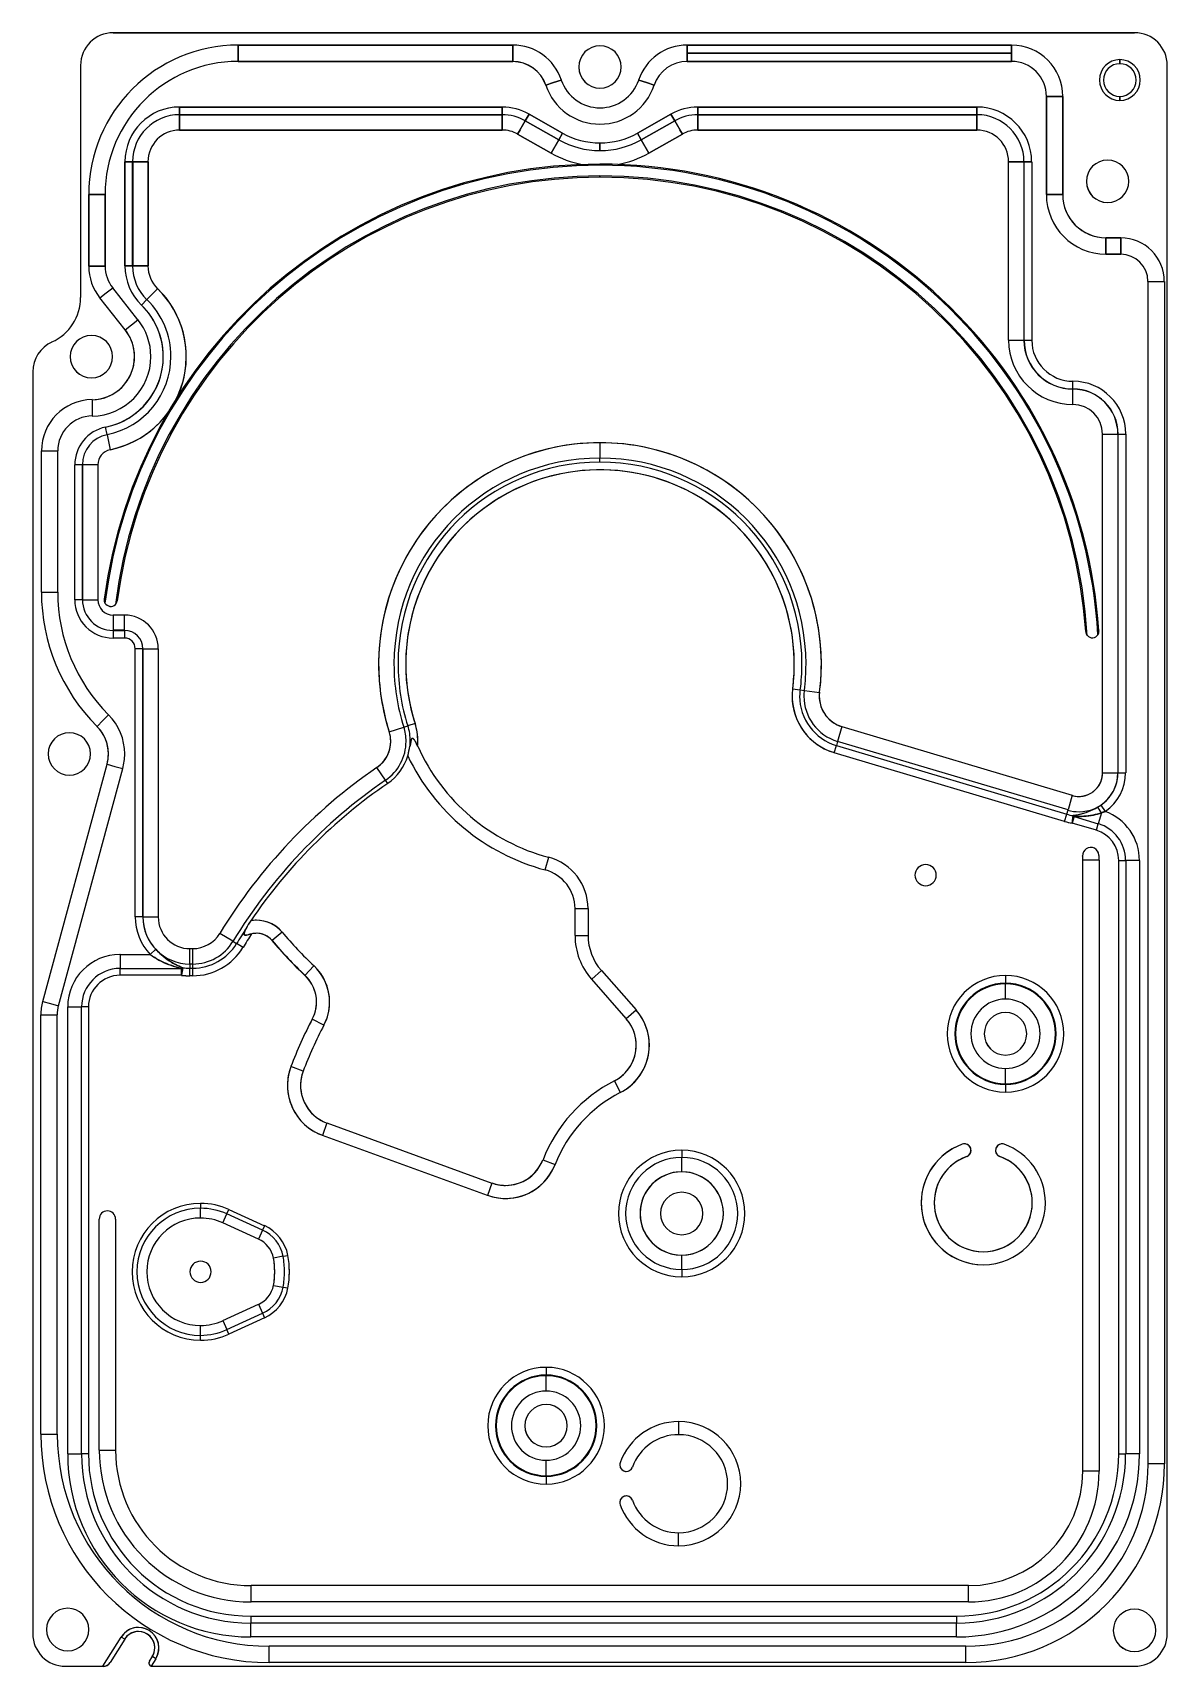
# Model space of a CAD drawing. Header units: millimetres. Extents: x -35 to 35, y -50 to 50.
import ezdxf

# ---------------------------------------------------------------- set-up
doc = ezdxf.new("R2010")
doc.units = ezdxf.units.MM

msp = doc.modelspace()

# ---------------------------------------------------------------- linework, layer by layer
at = {"color": 7, "linetype": 'Continuous'}
for p, q in [((32.72, 50), (-29.79, 50)), ((-29.79, 50), (32.72, 50)), ((-29.79, 50), (32.72, 50)), ((-22.15, 49.24), (-5.34, 49.24)), ((-5.34, 49.24), (-22.15, 49.24)), ((-22.15, 49.24), (-22.15, 48.74)), ((-22.15, 48.74), (-22.15, 49.24)), ((-22.15, 49.24), (-5.34, 49.24)), ((-5.34, 49.24), (-5.34, 48.74)), ((-5.34, 48.74), (-5.34, 49.24)), ((5.34, 49.24), (25.19, 49.24)), ((5.34, 49.24), (5.34, 48.74)), ((25.19, 49.24), (5.34, 49.24)), ((5.34, 48.74), (5.34, 49.24)), ((5.34, 49.24), (25.19, 49.24)), ((25.19, 49.24), (25.19, 48.74)), ((25.19, 48.74), (25.19, 49.24)), ((-22.15, 48.74), (-22.15, 48.24)), ((-22.15, 48.24), (-22.15, 48.74)), ((-22.15, 48.24), (-5.34, 48.24)), ((-5.34, 48.24), (-22.15, 48.24)), ((-5.34, 48.74), (-5.34, 48.24)), ((-5.34, 48.24), (-5.34, 48.74)), ((25.19, 48.74), (5.34, 48.74)), ((5.34, 48.74), (5.34, 48.24)), ((5.34, 48.74), (25.19, 48.74)), ((5.34, 48.24), (5.34, 48.74)), ((5.34, 48.24), (25.19, 48.24)), ((25.19, 48.24), (5.34, 48.24)), ((25.19, 48.74), (25.19, 48.24)), ((25.19, 48.24), (25.19, 48.74)), ((31.82, 48.1), (31.82, 48.35)), ((31.82, 48.35), (31.82, 48.1)), ((-31.79, 48), (-31.79, 33.79)), ((-2.37, 47.1), (-2.85, 46.94)), ((-2.85, 46.94), (-2.37, 47.1)), ((2.37, 47.1), (2.85, 46.94)), ((2.85, 46.94), (2.37, 47.1)), ((34.72, -48), (34.72, 48)), ((-2.85, 46.94), (-3.32, 46.78)), ((-3.32, 46.78), (-2.85, 46.94)), ((2.85, 46.94), (3.32, 46.78)), ((3.32, 46.78), (2.85, 46.94)), ((27.82, 46.1), (27.32, 46.1)), ((27.32, 46.1), (27.32, 40.09)), ((27.32, 40.09), (27.32, 46.1)), ((27.32, 46.1), (27.82, 46.1)), ((27.32, 40.09), (27.32, 46.1)), ((28.32, 46.1), (27.82, 46.1)), ((27.82, 46.1), (28.32, 46.1)), ((28.32, 46.1), (28.32, 40.09)), ((28.32, 40.09), (28.32, 46.1)), ((31.82, 45.85), (31.82, 46.1)), ((31.82, 46.1), (31.82, 45.85)), ((-25.73, 45.45), (-5.99, 45.45)), ((-25.73, 44.98), (-25.73, 45.45)), ((-25.73, 45.45), (-25.73, 44.98)), ((-5.99, 45.45), (-25.73, 45.45)), ((-5.99, 44.98), (-5.99, 45.45)), ((-5.99, 45.45), (-5.99, 44.98)), ((-4.58, 44.61), (-4.34, 45.02)), ((-4.34, 45.02), (-4.58, 44.61)), ((-4.34, 45.02), (-2.29, 43.85)), ((-2.29, 43.85), (-4.34, 45.02)), ((2.29, 43.85), (4.34, 45.02)), ((4.34, 45.02), (2.29, 43.85)), ((4.58, 44.61), (4.34, 45.02)), ((4.34, 45.02), (4.58, 44.61)), ((5.99, 45.45), (23.07, 45.45)), ((5.99, 44.98), (5.99, 45.45)), ((23.07, 45.45), (5.99, 45.45)), ((5.99, 45.45), (5.99, 44.98)), ((23.07, 45.45), (23.07, 44.98)), ((23.07, 44.98), (23.07, 45.45)), ((-25.73, 44.04), (-25.73, 44.98)), ((-5.99, 44.04), (-25.73, 44.04)), ((-25.73, 44.04), (-5.99, 44.04)), ((-5.99, 44.98), (-25.73, 44.98)), ((-25.73, 44.98), (-25.73, 44.98)), ((-25.73, 44.98), (-5.99, 44.98)), ((-25.73, 44.98), (-25.73, 44.98)), ((-25.73, 44.98), (-25.73, 44.04)), ((-5.99, 44.98), (-25.73, 44.98)), ((-25.73, 44.98), (-5.99, 44.98)), ((-25.73, 44.04), (-25.73, 44.36)), ((-25.73, 44.36), (-25.73, 44.04)), ((-5.99, 44.98), (-5.99, 44.98)), ((-5.99, 44.98), (-5.99, 44.98)), ((-5.99, 44.04), (-5.99, 44.98)), ((-5.99, 44.98), (-5.99, 44.04)), ((-5.99, 44.04), (-5.99, 44.36)), ((-5.99, 44.36), (-5.99, 44.04)), ((-5.04, 43.78), (-4.58, 44.6)), ((-4.58, 44.6), (-5.04, 43.78)), ((-4.88, 44.06), (-5.04, 43.78)), ((-5.04, 43.78), (-4.88, 44.06)), ((-2.52, 43.44), (-4.58, 44.61)), ((-4.58, 44.61), (-4.58, 44.6)), ((-4.58, 44.6), (-4.58, 44.61)), ((-4.58, 44.61), (-2.52, 43.44)), ((-4.58, 44.6), (-2.52, 43.44)), ((-2.52, 43.44), (-4.58, 44.6)), ((4.58, 44.61), (2.52, 43.44)), ((2.52, 43.44), (4.58, 44.61)), ((2.52, 43.44), (4.58, 44.6)), ((4.58, 44.6), (2.52, 43.44)), ((4.58, 44.61), (4.58, 44.6)), ((4.58, 44.6), (4.58, 44.61)), ((5.04, 43.78), (4.58, 44.6)), ((4.58, 44.6), (5.04, 43.78)), ((4.88, 44.06), (5.04, 43.78)), ((5.04, 43.78), (4.88, 44.06)), ((23.07, 44.98), (5.99, 44.98)), ((5.99, 44.98), (5.99, 44.98)), ((5.99, 44.98), (23.07, 44.98)), ((5.99, 44.98), (5.99, 44.98)), ((5.99, 44.04), (5.99, 44.98)), ((5.99, 44.98), (5.99, 44.04)), ((23.07, 44.98), (5.99, 44.98)), ((5.99, 44.98), (23.07, 44.98)), ((5.99, 44.36), (5.99, 44.04)), ((5.99, 44.04), (5.99, 44.36)), ((23.07, 44.04), (5.99, 44.04)), ((5.99, 44.04), (23.07, 44.04)), ((23.07, 44.98), (23.07, 44.98)), ((23.07, 44.98), (23.07, 44.98)), ((23.07, 44.04), (23.07, 44.98)), ((23.07, 44.98), (23.07, 44.04)), ((23.07, 44.36), (23.07, 44.04)), ((23.07, 44.04), (23.07, 44.36)), ((-2.99, 42.62), (-5.04, 43.78)), ((-5.04, 43.78), (-2.99, 42.62)), ((-2.99, 42.62), (-2.52, 43.44)), ((-2.52, 43.44), (-2.99, 42.62)), ((-2.29, 43.85), (-2.52, 43.44)), ((-2.52, 43.44), (-2.29, 43.85)), ((-2.52, 43.44), (-2.52, 43.44)), ((-2.52, 43.44), (-2.52, 43.44)), ((0, 42.78), (0, 43.25)), ((0, 43.25), (0, 42.78)), ((2.52, 43.44), (2.29, 43.85)), ((2.29, 43.85), (2.52, 43.44)), ((2.52, 43.44), (2.52, 43.44)), ((2.52, 43.44), (2.52, 43.44)), ((2.99, 42.62), (2.52, 43.44)), ((2.52, 43.44), (2.99, 42.62)), ((5.04, 43.78), (2.99, 42.62)), ((2.99, 42.62), (5.04, 43.78)), ((-29.08, 35.72), (-29.08, 42.1)), ((-28.61, 42.1), (-29.08, 42.1)), ((-29.08, 42.1), (-29.08, 35.72)), ((-29.08, 42.1), (-28.61, 42.1)), ((-28.61, 42.1), (-28.6, 42.1)), ((-28.6, 42.1), (-28.61, 42.1)), ((-28.61, 42.1), (-28.61, 35.72)), ((-28.61, 35.72), (-28.61, 42.1)), ((-28.6, 35.72), (-28.6, 42.1)), ((-28.6, 42.1), (-27.66, 42.1)), ((-27.66, 42.1), (-28.6, 42.1)), ((-28.6, 42.1), (-28.6, 35.72)), ((-27.66, 42.1), (-27.66, 35.72)), ((-27.66, 35.72), (-27.66, 42.1)), ((-2.83, 42.9), (-2.99, 42.62)), ((-2.99, 42.62), (-2.83, 42.9)), ((25.01, 31.18), (25.01, 42.1)), ((25.01, 42.1), (25.95, 42.1)), ((25.95, 42.1), (25.01, 42.1)), ((25.33, 42.1), (25.01, 42.1)), ((25.01, 42.1), (25.33, 42.1)), ((25.96, 42.1), (25.95, 42.1)), ((25.95, 42.1), (25.95, 31.18)), ((25.95, 42.1), (25.96, 42.1)), ((25.96, 31.18), (25.96, 42.1)), ((25.96, 42.1), (26.43, 42.1)), ((26.43, 42.1), (25.96, 42.1)), ((26.43, 42.1), (26.43, 31.18)), ((0, 41.15), (0, 41.23)), ((0, 41.23), (0, 41.15)), ((-31.29, 40.1), (-30.79, 40.1)), ((-31.29, 35.71), (-31.29, 40.1)), ((-30.79, 40.1), (-31.29, 40.1)), ((-31.29, 40.1), (-31.29, 35.71)), ((-31.29, 35.71), (-31.29, 40.1)), ((-30.79, 40.1), (-30.29, 40.1)), ((-30.29, 40.1), (-30.79, 40.1)), ((-30.29, 35.71), (-30.29, 40.1)), ((-30.29, 40.1), (-30.29, 35.71)), ((27.82, 40.09), (27.32, 40.09)), ((27.32, 40.09), (27.82, 40.09)), ((28.32, 40.09), (27.82, 40.09)), ((27.82, 40.09), (28.32, 40.09)), ((30.96, 37.45), (31.87, 37.45)), ((31.87, 37.45), (30.96, 37.45)), ((30.96, 37.45), (30.96, 36.95)), ((30.96, 36.95), (30.96, 37.45)), ((30.96, 37.45), (31.87, 37.45)), ((31.87, 36.95), (31.87, 37.45)), ((31.87, 37.45), (31.87, 36.95)), ((30.96, 36.95), (30.96, 36.45)), ((30.96, 36.45), (30.96, 36.95)), ((30.96, 36.45), (31.87, 36.45)), ((31.87, 36.45), (30.96, 36.45)), ((31.87, 36.45), (31.87, 36.95)), ((31.87, 36.95), (31.87, 36.45)), ((-31.29, 35.71), (-30.79, 35.71)), ((-30.79, 35.71), (-31.29, 35.71)), ((-30.79, 35.71), (-30.29, 35.71)), ((-30.29, 35.71), (-30.79, 35.71)), ((-28.61, 35.72), (-29.08, 35.72)), ((-29.08, 35.72), (-28.61, 35.72)), ((-28.61, 35.72), (-28.6, 35.72)), ((-28.6, 35.72), (-28.61, 35.72)), ((-28.6, 35.72), (-27.66, 35.72)), ((-27.66, 35.72), (-28.6, 35.72)), ((-30.61, 33.76), (-30.22, 34.07)), ((-30.22, 34.07), (-29.82, 34.38)), ((-28.28, 32.43), (-29.82, 34.38)), ((-27.73, 33.66), (-27.07, 34.34)), ((33.55, 34.77), (34.05, 34.77)), ((33.55, -37.61), (33.55, 34.77)), ((34.05, 34.77), (34.55, 34.77)), ((34.55, 34.77), (34.55, -37.61)), ((-29.06, 31.81), (-30.61, 33.76)), ((-27.73, 33.66), (-28.06, 33.32)), ((-27.73, 33.66), (-27.73, 33.66)), ((-29.06, 31.81), (-28.67, 32.12)), ((-28.67, 32.12), (-28.28, 32.43)), ((25.01, 31.18), (25.95, 31.18)), ((25.96, 31.18), (25.95, 31.18)), ((25.96, 31.18), (26.43, 31.18)), ((-34.72, 29.24), (-34.72, -48)), ((28.95, 28.18), (28.95, 28.65)), ((28.95, 28.18), (28.95, 28.18)), ((28.95, 27.24), (28.95, 28.18)), ((-31.09, 27.53), (-31.09, 27.03)), ((-31.09, 27.03), (-31.08, 26.53)), ((-30.17, 25.4), (-30.26, 25.86)), ((-30.17, 25.4), (-30.17, 25.39)), ((-30.17, 25.39), (-29.98, 24.47)), ((30.76, 4.69), (30.76, 25.43)), ((30.76, 25.43), (31.7, 25.43)), ((31.71, 25.43), (31.7, 25.43)), ((31.7, 25.43), (31.7, 4.69)), ((31.71, 4.69), (31.71, 25.43)), ((31.71, 25.43), (32.18, 25.43)), ((32.18, 25.43), (32.18, 4.69)), ((-34.19, 24.4), (-33.69, 24.4)), ((-34.19, 15.76), (-34.19, 24.4)), ((-33.69, 24.4), (-33.19, 24.4)), ((-33.19, 15.76), (-33.19, 24.4)), ((0, 24.9), (0, 23.96)), ((-32.15, 15.29), (-32.15, 23.55)), ((-31.68, 23.55), (-32.15, 23.55)), ((-31.68, 23.55), (-31.67, 23.55)), ((-31.68, 23.55), (-31.68, 15.29)), ((-31.67, 15.29), (-31.67, 23.55)), ((-30.73, 23.55), (-31.67, 23.55)), ((-30.73, 23.55), (-30.73, 15.29)), ((0, 23.71), (0, 23.96)), ((-34.19, 15.76), (-33.69, 15.76)), ((-33.69, 15.76), (-33.19, 15.76)), ((-31.68, 15.29), (-32.15, 15.29)), ((-31.68, 15.29), (-31.67, 15.29)), ((-31.67, 15.29), (-30.73, 15.29)), ((-30, 14.88), (-29.99, 14.88)), ((-29.99, 14.88), (-30, 14.88)), ((-29.8, 14.36), (-29.1, 14.36)), ((-29.8, 14.36), (-29.8, 13.42)), ((-29.1, 13.42), (-29.1, 14.36)), ((-29.1, 13.42), (-29.8, 13.42)), ((-29.8, 13.41), (-29.1, 13.41)), ((-29.8, 13.41), (-29.8, 12.94)), ((-29.8, 13.41), (-29.8, 13.42)), ((-29.1, 13.41), (-29.1, 13.42)), ((-29.1, 13.41), (-29.1, 12.94)), ((30.53, 13.39), (30.54, 13.36)), ((-29.1, 12.94), (-29.8, 12.94)), ((-28.45, -4.13), (-28.45, 12.29)), ((-27.98, 12.29), (-28.45, 12.29)), ((-27.98, 12.29), (-27.98, 12.29)), ((-27.98, 12.29), (-27.98, -4.13)), ((-27.98, -4.13), (-27.98, 12.29)), ((-27.98, 12.29), (-27.04, 12.29)), ((-27.04, 12.29), (-27.04, -4.13)), ((30.16, 12.96), (30.16, 12.96)), ((30.16, 12.96), (30.16, 12.96)), ((11.79, 9.84), (12.25, 9.78)), ((12.25, 9.78), (12.51, 9.74)), ((12.51, 9.74), (13.44, 9.62)), ((-30.43, 7.89), (-30.08, 8.24)), ((-30.78, 7.53), (-30.43, 7.89)), ((-12.91, 7.21), (-12.01, 7.49)), ((-12.01, 7.49), (-11.76, 7.57)), ((-11.32, 7.72), (-11.76, 7.57)), ((14.81, 7.52), (14.54, 6.62)), ((14.81, 7.52), (28.91, 3.32)), ((14.33, 5.92), (14.47, 6.37)), ((14.54, 6.62), (14.47, 6.37)), ((14.47, 6.37), (28.57, 2.17)), ((28.65, 2.42), (14.54, 6.62)), ((-34.11, -9.3), (-30.17, 5.22)), ((-30.17, 5.22), (-29.69, 5.09)), ((-29.69, 5.09), (-29.2, 4.96)), ((-13.13, 4.24), (-13.66, 5.02)), ((28.44, 1.72), (14.33, 5.92)), ((-33.15, -9.56), (-29.2, 4.96)), ((-12.99, 4.05), (-13.13, 4.24)), ((30.76, 4.69), (31.7, 4.69)), ((31.7, 4.69), (31.71, 4.69)), ((31.71, 4.69), (32.18, 4.69)), ((28.91, 3.32), (28.65, 2.42)), ((28.44, 1.72), (28.57, 2.17)), ((28.57, 2.17), (28.65, 2.42)), ((28.9, 1.62), (28.97, 2.08)), ((29.02, 2.02), (28.9, 1.62)), ((29.02, 2.02), (30.5, 1.58)), ((30.7, 2.25), (30.5, 1.58)), ((30.66, 2.72), (30.92, 2.33)), ((30.38, 1.18), (28.9, 1.62)), ((30.38, 1.18), (30.5, 1.58)), ((-3.35, -1.25), (-3.14, -0.47)), ((29.55, -38.06), (29.55, -0.65)), ((30.05, -0.65), (29.55, -0.65)), ((30.55, -0.65), (30.05, -0.65)), ((30.55, -0.65), (30.55, -38.06)), ((31.76, -37), (31.76, -0.67)), ((31.76, -0.67), (32.18, -0.67)), ((33.03, -0.67), (32.18, -0.67)), ((32.18, -0.67), (32.18, -37)), ((33.03, -0.67), (33.03, -37)), ((-1.53, -5.26), (-1.53, -3.62)), ((-1.53, -3.62), (-0.73, -3.62)), ((-0.73, -3.62), (-0.73, -5.26)), ((-27.98, -4.13), (-28.45, -4.13)), ((-27.98, -4.13), (-27.98, -4.13)), ((-27.98, -4.13), (-27.04, -4.13)), ((-22.47, -5.62), (-23.27, -5.14)), ((-22.47, -5.62), (-22.25, -5.76)), ((-21.85, -6), (-22.25, -5.76)), ((-19.46, -5.06), (-20.07, -5.57)), ((-1.53, -5.26), (-0.73, -5.26)), ((-29.38, -6.43), (-27.54, -6.43)), ((-29.38, -6.43), (-29.38, -7.28)), ((-27.19, -6.11), (-27.54, -6.43)), ((-25.1, -6.07), (-24.93, -6.07)), ((-25.1, -7.01), (-25.1, -6.07)), ((-24.93, -7.01), (-24.93, -6.07)), ((-29.38, -7.28), (-25.61, -7.28)), ((-29.38, -7.7), (-29.38, -7.28)), ((-25.61, -7.7), (-29.38, -7.7)), ((-25.54, -7.24), (-25.61, -7.7)), ((-25.61, -7.7), (-25.61, -7.28)), ((-25.1, -7.01), (-25.1, -7.27)), ((-24.93, -7.01), (-25.1, -7.01)), ((-25.1, -7.27), (-24.93, -7.27)), ((-25.1, -7.74), (-25.1, -7.27)), ((-24.93, -7.74), (-25.1, -7.74)), ((-24.93, -7.27), (-24.93, -7.01)), ((-24.93, -7.74), (-24.93, -7.27)), ((-17.51, -7.13), (-18.06, -7.71)), ((-0.51, -7.94), (0.09, -7.41)), ((1.61, -10.35), (-0.51, -7.94)), ((0.09, -7.41), (2.21, -9.82)), ((24.82, -7.71), (24.82, -8.18)), ((24.82, -8.18), (24.82, -8.22)), ((24.82, -9.16), (24.82, -8.22)), ((-34.11, -9.3), (-33.63, -9.43)), ((-33.63, -9.43), (-33.15, -9.56)), ((-32.58, -37), (-32.58, -9.63)), ((-32.58, -9.63), (-31.73, -9.63)), ((-31.73, -37), (-31.73, -9.63)), ((-31.31, -9.63), (-31.73, -9.63)), ((-31.31, -9.63), (-31.31, -37)), ((1.61, -10.35), (2.21, -9.82)), ((-34.22, -10.12), (-33.72, -10.12)), ((-34.22, -35.79), (-34.22, -10.12)), ((-33.72, -10.12), (-33.22, -10.12)), ((-33.22, -35.79), (-33.22, -10.12)), ((-16.91, -10.76), (-17.62, -10.38)), ((-18.17, -13.57), (-18.92, -13.29)), ((24.82, -14.34), (24.82, -13.41)), ((0.88, -14.16), (1.24, -14.88)), ((24.82, -14.34), (24.82, -14.38)), ((24.82, -14.38), (24.82, -14.85)), ((-16.71, -16.74), (-16.99, -17.5)), ((-16.71, -16.74), (-6.62, -20.42)), ((-6.89, -21.17), (-16.99, -17.5)), ((-3.49, -19), (-2.74, -19.29)), ((5, -18.41), (5, -18.85)), ((5, -19.73), (5, -18.85)), ((-6.62, -20.42), (-6.89, -21.17)), ((-24.45, -21.66), (-24.45, -21.96)), ((-24.45, -22.56), (-24.45, -21.96)), ((-30.65, -36.77), (-30.65, -22.62)), ((-29.65, -22.62), (-29.65, -36.77)), ((-23.09, -22.85), (-22.84, -22.31)), ((-20.9, -23.85), (-23.09, -22.85)), ((-22.84, -22.31), (-22.72, -22.03)), ((-20.66, -23.3), (-22.84, -22.31)), ((-22.72, -22.03), (-20.53, -23.03)), ((-20.66, -23.3), (-20.9, -23.85)), ((-20.53, -23.03), (-20.66, -23.3)), ((-19.4, -24.9), (-19.99, -25.01)), ((-19.4, -24.9), (-19.11, -24.85)), ((5, -25.71), (5, -24.83)), ((5, -25.71), (5, -26.15)), ((-19.99, -26.68), (-19.4, -26.79)), ((-19.4, -26.79), (-19.11, -26.84)), ((-23.09, -28.84), (-20.9, -27.84)), ((-20.9, -27.84), (-20.66, -28.39)), ((-23.09, -28.84), (-22.84, -29.38)), ((-22.84, -29.38), (-20.66, -28.39)), ((-20.53, -28.66), (-22.72, -29.66)), ((-20.66, -28.39), (-20.53, -28.66)), ((-24.45, -29.73), (-24.45, -29.13)), ((-24.45, -30.03), (-24.45, -29.73)), ((-22.72, -29.66), (-22.84, -29.38)), ((-3.3, -31.7), (-3.3, -32.17)), ((-3.3, -32.17), (-3.3, -32.21)), ((-3.3, -33.15), (-3.3, -32.21)), ((-34.22, -35.79), (-33.72, -35.79)), ((-33.72, -35.79), (-33.22, -35.79)), ((4.81, -35.02), (4.81, -35.42)), ((4.81, -35.42), (4.81, -35.82)), ((-32.58, -37), (-31.73, -37)), ((-31.31, -37), (-31.73, -37)), ((-30.65, -36.77), (-30.15, -36.77)), ((-30.15, -36.77), (-29.65, -36.77)), ((31.76, -37), (32.18, -37)), ((33.03, -37), (32.18, -37)), ((-3.3, -38.33), (-3.3, -37.4)), ((34.05, -37.61), (33.55, -37.61)), ((34.55, -37.61), (34.05, -37.61)), ((-3.3, -38.33), (-3.3, -38.37)), ((-3.3, -38.37), (-3.3, -38.84)), ((30.05, -38.06), (29.55, -38.06)), ((30.55, -38.06), (30.05, -38.06)), ((4.81, -42.22), (4.81, -41.82)), ((4.81, -42.62), (4.81, -42.22)), ((-21.36, -45.56), (-21.36, -45.06)), ((22.55, -45.06), (-21.36, -45.06)), ((-21.36, -46.06), (-21.36, -45.56)), ((22.55, -45.56), (22.55, -45.06)), ((22.55, -46.06), (22.55, -45.56)), ((-21.38, -46.93), (21.82, -46.93)), ((-21.38, -46.93), (-21.38, -47.35)), ((22.55, -46.06), (-21.36, -46.06)), ((21.82, -46.93), (21.82, -47.35)), ((-21.38, -48.2), (-21.38, -47.35)), ((21.82, -47.35), (-21.38, -47.35)), ((21.82, -48.2), (21.82, -47.35)), ((-30.43, -50), (-29.3, -48.21)), ((-29.09, -48.34), (-29.98, -49.77)), ((-29.09, -48.34), (-29.3, -48.21)), ((21.82, -48.2), (-21.38, -48.2)), ((-20.24, -49.27), (-20.24, -48.77)), ((22.39, -48.77), (-20.24, -48.77)), ((22.39, -49.27), (22.39, -48.77)), ((-32.72, -50), (-30.43, -50)), ((-30.43, -50), (-30.41, -50)), ((-27.58, -49.69), (-27.4, -49.4)), ((-27.19, -49.54), (-27.47, -49.99)), ((-27.41, -50), (32.72, -50)), ((-27.19, -49.54), (-27.4, -49.4)), ((-20.24, -49.77), (-20.24, -49.27)), ((22.39, -49.77), (-20.24, -49.77)), ((22.39, -49.77), (22.39, -49.27))]:
    msp.add_line(p, q, dxfattribs=at)
for centre, radius, start, end in [((-29.79, 48), 2, 90, 180), ((-29.79, 48), 2, 90, 180), ((-29.79, 48), 2, 90, 180), ((-22.15, 40.1), 9.14, 90, 180), ((-22.15, 40.1), 9.14, 90, 180), ((-22.15, 40.1), 9.14, 90, 180), ((-5.34, 46.1), 3.14, 18.62, 90), ((-5.34, 46.1), 3.14, 18.62, 90), ((-5.34, 46.1), 3.14, 18.62, 90), ((0, 47.9), 1.3, 90, 270), ((0, 47.9), 1.3, 90, 180), ((0, 47.9), 1.3, 0, 90), ((0, 47.9), 1.3, 270, 90), ((5.34, 46.1), 3.14, 90, 161.38), ((5.34, 46.1), 3.14, 90, 161.38), ((5.34, 46.1), 3.14, 90, 161.38), ((25.19, 46.1), 3.14, 0, 90), ((25.19, 46.1), 3.14, 0, 90), ((25.19, 46.1), 3.14, 0, 90), ((32.72, 48), 2, 0, 90), ((32.72, 48), 2, 0, 90), ((-22.15, 40.1), 8.14, 90, 180), ((-22.15, 40.1), 8.14, 90, 180), ((-5.34, 46.1), 2.14, 18.62, 90), ((-5.34, 46.1), 2.14, 18.62, 90), ((-5.34, 46.1), 2.13, 18.6199, 90.0003), ((5.34, 46.1), 2.14, 90, 161.38), ((5.34, 46.1), 2.14, 90, 161.38), ((25.19, 46.1), 2.14, 0, 90), ((25.19, 46.1), 2.14, 0, 90), ((25.19, 46.1), 2.14, 0, 90), ((31.82, 47.1), 1.25, 90, 180), ((31.82, 47.1), 1.25, 90.0001, 269.9999), ((31.82, 47.1), 1, 90, 180), ((31.82, 47.1), 1, 90, 180), ((31.82, 47.1), 1.25, 270.0001, 89.9999), ((31.82, 47.1), 1.25, 0, 90), ((31.82, 47.1), 1, 270, 90), ((31.82, 47.1), 1, 0, 90), ((31.82, 47.1), 1, 0, 90), ((0, 47.9), 2.5, 198.62, 270), ((0, 47.9), 2.5, 198.62, 270), ((0, 47.9), 2.5, 198.62, 341.38), ((0, 47.9), 1.3, 180, 270), ((0, 47.9), 1.3, 180.2771, 270), ((0, 47.9), 1.3, 270, 0), ((0, 47.9), 2.5, 270, 341.38), ((0, 47.9), 2.5, 270, 341.38), ((31.82, 47.1), 1.25, 180, 270), ((31.82, 47.1), 1, 180, 270), ((31.82, 47.1), 1, 180, 270), ((31.82, 47.1), 1, 180, 270), ((31.82, 47.1), 1, 270, 0), ((31.82, 47.1), 1, 270, 0), ((31.82, 47.1), 1.25, 270, 0), ((0, 47.9), 3.5, 198.62, 270), ((0, 47.9), 3.5, 198.62, 270), ((0, 47.9), 3.5, 198.62, 341.38), ((0, 47.9), 3.5, 270, 341.38), ((0, 47.9), 3.5, 270, 341.38), ((-25.73, 42.1), 3.35, 90, 180), ((-25.73, 42.1), 3.35, 90, 180), ((-5.99, 42.1), 3.35, 60.4976, 89.9997), ((-5.99, 42.1), 3.35, 60.4973, 90), ((5.99, 42.1), 3.35, 90.0003, 119.5024), ((5.99, 42.1), 3.35, 90, 119.5027), ((23.07, 42.1), 3.35, 0, 90), ((23.07, 42.1), 3.35, 0, 90), ((-25.73, 42.1), 2.88, 90, 180), ((-25.73, 42.1), 2.88, 90, 180), ((-25.73, 42.1), 2.88, 90, 180), ((-25.73, 42.1), 2.88, 90, 180), ((-25.73, 42.1), 1.94, 90, 180), ((-25.73, 42.1), 1.94, 90, 180), ((-5.99, 42.1), 2.88, 60.4973, 90), ((-5.99, 42.1), 2.88, 60.4973, 90), ((-5.99, 42.1), 2.88, 60.4973, 90), ((-5.99, 42.1), 2.88, 60.4973, 90), ((-5.99, 42.1), 1.94, 60.4973, 90), ((-5.99, 42.1), 1.94, 60.4973, 90), ((5.99, 42.1), 2.88, 90, 119.5027), ((5.99, 42.1), 2.88, 90, 119.5027), ((5.99, 42.1), 2.88, 90, 119.5027), ((5.99, 42.1), 2.88, 90, 119.5027), ((5.99, 42.1), 1.94, 90, 119.5027), ((5.99, 42.1), 1.94, 90, 119.5027), ((23.07, 42.1), 2.88, 0, 90), ((23.07, 42.1), 2.88, 0, 90), ((23.07, 42.1), 2.88, 0, 90), ((23.07, 42.1), 2.88, 0, 90), ((23.07, 42.1), 1.94, 0, 90), ((23.07, 42.1), 1.94, 0, 90), ((0, 47.9), 5.12, 240.4973, 270), ((0, 47.9), 5.12, 240.4973, 270), ((0, 47.9), 5.12, 240.4973, 270), ((0, 47.9), 5.12, 240.4973, 270), ((0, 47.9), 4.65, 240.4973, 270), ((0, 47.9), 4.65, 240.4973, 270), ((0, 47.9), 4.65, 270, 299.5027), ((0, 47.9), 4.65, 270, 299.5027), ((0, 47.9), 5.12, 270, 299.5027), ((0, 47.9), 5.12, 270, 299.5027), ((0, 47.9), 5.12, 270, 299.5027), ((0, 47.9), 5.12, 270, 299.5027), ((0, 47.9), 6.06, 240.4974, 259.7112), ((0, 47.9), 6.06, 240.4973, 259.679), ((0, 47.9), 6.06, 280.2889, 299.5025), ((0, 47.9), 6.06, 280.3211, 299.5027), ((31.07, 40.9), 1.3, 90, 180), ((31.07, 40.9), 1.3, 90, 270), ((31.07, 40.9), 1.3, 0, 90), ((31.07, 40.9), 1.3, 270, 90), ((0, 11.35), 30.6, 90, 172.5274), ((0, 11.35), 30.53, 90, 172.9724), ((0, 11.35), 29.88, 90, 172.9772), ((0, 11.35), 29.8, 90, 172.5274), ((0, 11.35), 30.6, 3.821, 90), ((0, 11.35), 30.53, 3.3759, 90), ((0, 11.35), 29.88, 3.3711, 90), ((0, 11.35), 29.8, 3.821, 90), ((30.96, 40.09), 3.64, 180, 270), ((30.96, 40.09), 3.64, 180, 270), ((30.96, 40.09), 2.64, 180, 270), ((30.96, 40.09), 2.64, 180, 270), ((30.96, 40.09), 2.64, 179.9999, 270.0001), ((31.07, 40.9), 1.3, 180, 270), ((31.07, 40.9), 1.3, 180.2771, 270), ((31.07, 40.9), 1.3, 270, 0), ((31.87, 34.77), 2.67, 0, 90), ((31.87, 34.77), 2.67, 0, 90), ((31.87, 34.77), 2.67, 0, 90), ((31.87, 34.77), 1.67, 0, 90), ((31.87, 34.77), 1.67, 0, 90), ((31.87, 34.77), 1.67, 0.0001, 89.9999), ((-28.15, 35.71), 3.14, 180, 218.4641), ((-28.15, 35.71), 3.14, 180, 218.4641), ((-28.15, 35.71), 3.14, 180, 218.4641), ((-28.15, 35.71), 2.14, 180, 218.4641), ((-28.15, 35.71), 2.14, 180, 218.4641), ((-25.73, 35.72), 3.35, 180.0002, 225.7846), ((-25.73, 35.72), 3.35, 180, 225.7848), ((-25.73, 35.72), 2.88, 180, 225.7848), ((-25.73, 35.72), 2.88, 180, 225.7848), ((-25.73, 35.72), 2.88, 180, 225.7848), ((-25.73, 35.72), 2.88, 180, 225.7848), ((-25.73, 35.72), 1.94, 180, 225.7848), ((-25.73, 35.72), 1.94, 180, 225.7848), ((-31.13, 30.17), 5.81, 281.4028, 45.7848), ((-31.13, 30.17), 5.81, 0, 45.7848), ((-34.78, 33.79), 2.99, 294.3454, 359.9999), ((-34.78, 33.79), 2.99, 294.3454, 359.9999), ((-34.78, 33.79), 2.99, 294.3453, 0), ((-31.13, 30.17), 4.4, 281.4028, 45.7848), ((-31.13, 30.17), 4.4, 0, 45.7848), ((-31.13, 30.17), 4.87, 0, 45.7848), ((-31.13, 30.17), 4.87, 0, 45.7848), ((-31.13, 30.17), 4.87, 0, 45.7848), ((-31.13, 30.17), 4.87, 0, 45.7848), ((-31.13, 30.17), 3.64, 0, 38.4641), ((-31.13, 30.17), 3.64, 0, 38.4641), ((-32.72, 29.24), 2, 114.3453, 180), ((-32.72, 29.24), 2, 114.3453, 180), ((-32.72, 29.24), 2, 114.3453, 180), ((-31.13, 30.17), 1.3, 90, 270), ((-31.13, 30.17), 1.3, 90, 180), ((-31.13, 30.17), 1.3, 0, 90), ((-31.13, 30.17), 1.3, 270, 90), ((-31.13, 30.17), 2.64, 270.7889, 38.4641), ((-31.13, 30.17), 2.64, 0, 38.4641), ((-31.13, 30.17), 2.64, 0, 38.4641), ((28.95, 31.18), 3.94, 180, 270), ((28.95, 31.18), 3.94, 180, 270), ((28.95, 31.18), 3, 180, 270), ((28.95, 31.18), 3, 180, 270), ((28.95, 31.18), 2.99, 180, 270), ((28.95, 31.18), 2.99, 180, 270), ((28.95, 31.18), 2.52, 180, 270), ((28.95, 31.18), 2.52, 180, 270), ((-31.13, 30.17), 1.3, 180, 270), ((-31.13, 30.17), 1.3, 180.2771, 270), ((-31.13, 30.17), 1.3, 270, 0), ((-31.13, 30.17), 2.64, 270.7888, 0), ((-31.13, 30.17), 2.64, 270.7888, 0), ((-31.13, 30.17), 3.64, 270.7888, 0), ((-31.13, 30.17), 3.64, 270.7888, 0), ((-31.13, 30.17), 4.4, 281.4028, 0), ((-31.13, 30.17), 4.87, 281.4028, 0), ((-31.13, 30.17), 4.87, 281.4028, 0), ((-31.13, 30.17), 4.87, 281.4028, 0), ((-31.13, 30.17), 4.87, 281.4028, 0), ((-31.13, 30.17), 5.81, 281.4028, 0), ((28.95, 25.43), 3.23, 0, 90), ((28.95, 25.43), 3.23, 0, 90), ((28.95, 25.43), 2.76, 0, 90), ((28.95, 25.43), 2.75, 0, 90), ((28.95, 25.43), 2.75, 0, 90), ((28.95, 25.43), 2.76, 0, 90), ((-31.05, 24.4), 3.14, 90.7888, 180), ((-31.05, 24.4), 3.14, 90.7888, 180), ((-31.05, 24.4), 3.14, 90.7888, 180), ((28.95, 25.43), 1.81, 0, 90), ((28.95, 25.43), 1.81, 0, 90), ((-31.05, 24.4), 2.14, 90.7888, 180), ((-31.05, 24.4), 2.14, 90.7888, 180), ((-29.8, 23.55), 2.35, 101.4028, 180), ((-29.8, 23.55), 2.35, 101.4028, 180), ((-29.8, 23.55), 1.88, 101.4028, 180), ((-29.8, 23.55), 1.88, 101.4028, 180), ((-29.8, 23.55), 1.88, 101.4028, 180), ((-29.8, 23.55), 1.88, 101.4028, 180), ((-29.8, 23.55), 0.936, 101.4028, 180), ((-29.8, 23.55), 0.936, 101.4028, 180), ((0, 11.35), 13.55, 90, 197.7963), ((0, 11.35), 13.55, 90, 180), ((0, 11.35), 13.55, 0, 90), ((0, 11.35), 13.55, 352.6877, 90), ((0, 11.35), 12.61, 90, 180), ((0, 11.35), 12.61, 90, 180), ((0, 11.35), 12.36, 90, 180), ((0, 11.35), 12.36, 90, 180), ((0, 11.35), 11.89, 352.6877, 197.7963), ((0, 11.35), 11.89, 90, 180), ((0, 11.35), 12.61, 0, 90), ((0, 11.35), 12.61, 0, 90), ((0, 11.35), 12.36, 0, 90), ((0, 11.35), 12.36, 0, 90), ((0, 11.35), 11.89, 0, 90), ((-22.55, 15.76), 11.64, 180, 224.9548), ((-22.55, 15.76), 11.64, 180, 224.9548), ((-22.55, 15.76), 11.64, 180, 224.9548), ((-22.55, 15.76), 10.64, 180, 224.9548), ((-22.55, 15.76), 10.64, 180, 224.9548), ((-22.55, 15.76), 10.64, 180.0001, 224.9546), ((-29.8, 15.29), 2.35, 180, 270), ((-29.8, 15.29), 2.35, 180, 270), ((-29.8, 15.29), 1.88, 180, 270), ((-29.8, 15.29), 1.88, 180, 270), ((-29.8, 15.29), 1.88, 180, 270), ((-29.8, 15.29), 1.88, 180, 270), ((-29.8, 15.29), 0.936, 180, 270), ((-29.8, 15.29), 0.936, 180, 270), ((-29.95, 15.28), 0.398, 172.405, 208.9385), ((-29.95, 15.28), 0.401, 208.9639, 316.3516), ((-29.95, 15.28), 0.4, 316.6227, 352.5274), ((-29.1, 12.29), 2.06, 0, 90), ((-29.1, 12.29), 2.06, 0, 90), ((-29.1, 12.29), 1.12, 0, 90), ((-29.1, 12.29), 1.12, 0, 90), ((-29.1, 12.29), 1.12, 0, 90), ((-29.1, 12.29), 1.12, 0, 90), ((30.13, 13.36), 0.399, 183.7472, 219.7407), ((30.14, 13.36), 0.4, 219.7256, 327.4689), ((30.14, 13.36), 0.4, 327.4689, 0), ((-29.1, 12.29), 0.65, 0, 90), ((-29.1, 12.29), 0.65, 0, 90), ((0, 11.35), 13.55, 180, 197.7963), ((0, 11.35), 12.61, 180, 197.7963), ((0, 11.35), 12.61, 180, 197.7963), ((0, 11.35), 12.36, 180, 197.7963), ((0, 11.35), 12.36, 180, 197.7963), ((0, 11.35), 11.89, 180, 197.7963), ((0, 11.35), 11.89, 352.6877, 0), ((0, 11.35), 12.36, 352.6877, 0), ((0, 11.35), 12.36, 352.6877, 0), ((0, 11.35), 12.61, 352.6877, 0), ((0, 11.35), 12.61, 352.6877, 0), ((0, 11.35), 13.55, 352.6877, 0), ((15.36, 9.38), 3.6, 172.6878, 253.4), ((15.36, 9.38), 3.6, 172.6877, 180), ((15.36, 9.38), 3.6, 180, 253.4), ((15.36, 9.38), 3.14, 172.6877, 180), ((15.36, 9.38), 3.14, 172.6877, 180), ((15.36, 9.38), 3.14, 180, 253.4), ((15.36, 9.38), 3.14, 180, 253.4), ((15.36, 9.38), 2.88, 172.6877, 180), ((15.36, 9.38), 2.88, 172.6877, 180), ((15.36, 9.38), 2.88, 180, 253.4), ((15.36, 9.38), 2.88, 180, 253.4), ((15.36, 9.38), 1.94, 172.6877, 253.4), ((15.36, 9.38), 1.94, 172.6877, 180), ((15.36, 9.38), 1.94, 180, 253.4), ((-32.48, 5.85), 3.39, 0, 44.9548), ((-32.48, 5.85), 3.39, 0, 44.9548), ((-32.48, 5.85), 1.3, 90, 180), ((-32.48, 5.85), 1.3, 90, 270), ((-32.48, 5.85), 1.3, 0, 90), ((-32.48, 5.85), 1.3, 270, 90), ((-32.48, 5.85), 2.39, 0, 44.9548), ((-32.48, 5.85), 2.39, 0, 44.9548), ((-32.48, 5.85), 2.39, 344.7991, 44.9547), ((-14.75, 6.62), 1.94, 304.3507, 17.7963), ((-14.75, 6.62), 1.94, 0, 17.7963), ((-14.75, 6.62), 2.88, 0, 17.7963), ((-14.75, 6.62), 2.88, 0, 17.7963), ((-14.75, 6.62), 3.14, 0, 17.7963), ((-14.75, 6.62), 3.14, 0, 17.7963), ((-14.75, 6.62), 3.6, 355.3721, 17.7962), ((-14.75, 6.62), 3.6, 0, 17.7963), ((-14.75, 6.62), 1.94, 304.3507, 0), ((-14.75, 6.62), 2.88, 304.3507, 0), ((-14.75, 6.62), 2.88, 304.3507, 0), ((-16.84, 7.25), 5.29, 343.446, 350.002), ((-16.87, 7.25), 5.32, 343.4643, 349.9853), ((-14.75, 6.62), 3.14, 354.7371, 0), ((-14.75, 6.62), 3.14, 354.7371, 0), ((-3.36, 5.03), 8.37, 169.1031, 171.1014), ((-13.87, 5.13), 2.97, 23.7617, 30.0665), ((-14.75, 6.62), 3.6, 355.372, 0), ((0, 11.35), 12.24, 204.2493, 255.1114), ((0, 11.35), 12.24, 204.2493, 255.1114), ((-32.48, 5.85), 1.3, 180, 270), ((-32.48, 5.85), 1.3, 180.2771, 270), ((-32.48, 5.85), 1.3, 270, 0), ((-32.48, 5.85), 2.39, 344.7991, 0), ((-32.48, 5.85), 2.39, 344.7991, 0), ((-32.48, 5.85), 3.39, 344.7991, 0), ((-32.48, 5.85), 3.39, 344.7991, 0), ((5, -22.28), 33.06, 124.3508, 148.7697), ((5, -22.28), 33.06, 124.3507, 148.7699), ((-14.75, 6.62), 3.11, 304.3509, 343.6209), ((-14.75, 6.62), 3.11, 304.3507, 343.6211), ((0, 11.35), 13.04, 205.4961, 255.1113), ((0, 11.35), 13.04, 205.496, 255.1114), ((5, -22.28), 32.12, 124.3507, 148.7699), ((5, -22.28), 32.12, 124.3507, 148.7699), ((5, -22.28), 31.89, 124.3507, 145.8147), ((5, -22.28), 31.89, 124.3507, 145.8147), ((29.32, 4.69), 1.44, 253.4, 0), ((29.32, 4.69), 2.38, 270, 0), ((29.32, 4.69), 2.38, 270, 0), ((29.32, 4.69), 1.44, 270, 0), ((29.32, 4.69), 2.38, 304.0894, 0), ((29.32, 4.69), 2.38, 304.0894, 0), ((29.32, 4.69), 2.85, 304.0895, 359.9999), ((29.32, 4.69), 2.85, 304.0894, 0), ((29.32, 4.69), 1.44, 253.4, 270), ((29.32, 4.69), 2.64, 253.4, 262.1617), ((29.32, 4.69), 2.64, 253.4, 262.1617), ((29.32, 4.69), 2.38, 253.4, 270), ((29.32, 4.69), 2.38, 253.4, 270), ((28.63, 5.39), 3.32, 275.7375, 282.0183), ((28.79, 1.86), 0.29, 35.0431, 51.4521), ((28.79, 1.86), 0.29, 35.0406, 51.4559), ((28.55, 5.71), 3.65, 282.2692, 301.4052), ((28.11, 6.48), 4.54, 301.0716, 304.1664), ((28.11, 6.48), 4.54, 301.0703, 304.1678), ((29.67, 5.35), 3.27, 288.3675, 292.6033), ((29.66, 5.36), 3.27, 288.3684, 292.6025), ((29.82, -0.67), 3.2, 0.0001, 69.9446), ((29.82, -0.67), 3.2, 0, 69.9446), ((29.33, 4.7), 3.11, 253.4015, 262.1603), ((29.32, 4.69), 3.1, 253.4, 262.1617), ((29.82, -0.67), 1.93, 0, 73.4), ((29.82, -0.67), 1.93, 0, 73.4), ((29.82, -0.67), 2.35, 0, 73.4), ((29.82, -0.67), 2.35, 0, 73.4), ((30.04, -0.37), 0.5, 3.2492, 183.2542), ((-3.98, -3.62), 3.25, 359.9998, 75.1114), ((-3.98, -3.62), 3.25, 0, 75.1114), ((19.93, -1.57), 0.65, 90, 270), ((19.93, -1.57), 0.65, 90, 180), ((19.93, -1.57), 0.65, 0, 90), ((19.93, -1.57), 0.65, 270, 90), ((30.04, -0.37), 0.5, 179.8913, 183.2508), ((25.05, -0.65), 4.5, 0, 3.2508), ((25.05, -0.65), 5.5, 0, 3.2508), ((-3.98, -3.62), 2.45, 0, 75.1114), ((-3.98, -3.62), 2.45, 0, 75.1114), ((19.93, -1.57), 0.65, 180, 270), ((19.93, -1.57), 0.65, 270, 0), ((19.93, -1.57), 0.65, 270, 0), ((-25.1, -4.13), 3.35, 179.9999, 223.3523), ((-25.1, -4.13), 3.35, 180, 223.3524), ((-25.1, -4.13), 2.88, 180, 223.3524), ((-25.1, -4.13), 2.88, 180, 270), ((-25.1, -4.13), 2.88, 180, 270), ((-25.1, -4.13), 2.88, 180, 223.3524), ((-25.1, -4.13), 1.94, 180, 270), ((-25.1, -4.13), 1.94, 180, 270), ((5, -22.28), 31.86, 146.7851, 148.7699), ((5, -22.28), 31.86, 146.7851, 148.7699), ((-17.3, -7.13), 4.93, 145.9082, 152.1904), ((-17.29, -7.13), 4.94, 145.9107, 152.1874), ((-21.02, -6.38), 2.05, 40.1338, 100.0227), ((-21.02, -6.38), 2.05, 90, 100.0228), ((-21.02, -6.38), 2.05, 40.1337, 90), ((-24.93, -4.13), 1.94, 270, 328.7699), ((-24.93, -4.13), 1.94, 270, 328.7699), ((-24.93, -4.13), 2.88, 270, 328.7699), ((-24.93, -4.13), 2.88, 270, 328.7699), ((-24.93, -4.13), 3.14, 270, 328.7699), ((-24.93, -4.13), 3.14, 270, 328.7699), ((5, -22.28), 31.4, 146.9669, 148.7699), ((5, -22.28), 31.4, 146.9669, 148.7699), ((-21.02, -6.38), 1.25, 40.1337, 103.7215), ((-21.02, -6.38), 1.25, 90, 103.7215), ((-21.02, -6.38), 1.25, 40.1337, 90), ((0, 11.35), 26.26, 220.1343, 226.5407), ((0, 11.35), 26.25, 220.1337, 226.5412), ((0, 11.35), 25.45, 220.1337, 226.5412), ((0, 11.35), 25.45, 220.1337, 226.5412), ((2.52, -5.26), 4.05, 179.9997, 221.3999), ((2.52, -5.26), 4.05, 180, 221.4), ((2.52, -5.26), 3.25, 180, 221.4), ((2.52, -5.26), 3.25, 180, 221.4), ((-29.38, -9.63), 3.2, 90.0001, 180), ((-29.38, -9.63), 3.2, 90, 180), ((-24.93, -4.13), 3.6, 270.0001, 328.7698), ((-24.93, -4.13), 3.6, 270, 328.7699), ((-29.38, -9.63), 2.35, 90, 180), ((-29.38, -9.63), 2.35, 90, 180), ((-29.38, -9.63), 1.93, 90, 180), ((-29.38, -9.63), 1.93, 90, 180), ((-25.43, -7.49), 0.283, 114.4986, 130.5054), ((-25.43, -7.49), 0.28, 114.4359, 130.5716), ((-25.1, -4.13), 3.61, 261.8709, 269.9988), ((-25.1, -4.13), 3.6, 261.8697, 270), ((-25.1, -4.13), 3.14, 261.8697, 270), ((-25.1, -4.13), 3.14, 261.8697, 270), ((-19.6, -9.34), 2.25, 332.2525, 46.5412), ((-19.6, -9.34), 2.25, 0, 46.5412), ((-19.6, -9.34), 3.05, 332.2525, 46.5412), ((-19.6, -9.34), 3.05, 0, 46.5412), ((24.82, -11.28), 3.57, 90, 270), ((24.82, -11.28), 3.57, 90, 180), ((24.82, -11.28), 3.57, 270, 90), ((24.82, -11.28), 3.57, 0, 90), ((24.82, -11.28), 3.1, 90, 180), ((24.82, -11.28), 3.1, 90, 180), ((24.82, -11.28), 3.06, 90, 180), ((24.82, -11.28), 3.06, 90, 180), ((24.82, -11.28), 3.1, 0, 90), ((24.82, -11.28), 3.1, 0, 90), ((24.82, -11.28), 3.06, 0, 90), ((24.82, -11.28), 3.06, 0, 90), ((-31.09, -10.12), 3.14, 164.7991, 180), ((-31.09, -10.12), 3.14, 164.7991, 180), ((-31.09, -10.12), 3.14, 164.7991, 180), ((-31.09, -10.12), 2.14, 164.7991, 180), ((-31.09, -10.12), 2.14, 164.7991, 180), ((-19.6, -9.34), 2.25, 332.2525, 0), ((-19.6, -9.34), 3.05, 332.2525, 0), ((-0.23, -11.98), 3.25, 296.9056, 41.4), ((-0.23, -11.98), 3.25, 0, 41.4), ((24.82, -11.28), 2.12, 90, 180), ((24.82, -11.28), 2.12, 90, 270), ((24.82, -11.28), 1.3, 90, 180), ((24.82, -11.28), 1.3, 90, 270), ((24.82, -11.28), 2.12, 270, 90), ((24.82, -11.28), 1.3, 270, 90), ((24.82, -11.28), 2.12, 0, 90), ((24.82, -11.28), 1.3, 0, 90), ((5.01, -22.28), 25.56, 152.2533, 159.406), ((5, -22.28), 25.55, 152.2525, 159.4068), ((5, -22.28), 24.75, 152.2525, 159.4068), ((5, -22.28), 24.75, 152.2525, 159.4068), ((-0.23, -11.98), 2.45, 296.9056, 41.4), ((-0.23, -11.98), 2.45, 0, 41.4), ((-0.23, -11.98), 2.45, 296.9056, 0), ((-0.23, -11.98), 3.25, 296.9056, 0), ((24.82, -11.28), 3.57, 180, 270), ((24.82, -11.28), 3.1, 180, 270), ((24.82, -11.28), 3.1, 180, 270), ((24.82, -11.28), 3.06, 180, 270), ((24.82, -11.28), 3.06, 180, 270), ((24.82, -11.28), 2.12, 180, 270), ((24.82, -11.28), 1.3, 180, 270), ((24.82, -11.28), 1.3, 180.2771, 270), ((24.82, -11.28), 2.12, 270, 0), ((24.82, -11.28), 3.1, 270, 0), ((24.82, -11.28), 3.57, 270, 0), ((24.82, -11.28), 1.3, 270, 0), ((24.82, -11.28), 3.06, 270, 0), ((24.82, -11.28), 3.1, 270, 0), ((24.82, -11.28), 1.3, 270, 0), ((24.82, -11.28), 3.06, 270, 0), ((-15.88, -14.44), 3.25, 159.4068, 249.9977), ((-15.88, -14.44), 3.25, 159.4068, 180), ((-15.88, -14.44), 2.45, 159.4068, 249.9978), ((-15.88, -14.44), 2.45, 159.4068, 180), ((-15.88, -14.44), 3.25, 180, 249.9978), ((-15.88, -14.44), 2.45, 180, 249.9978), ((5, -22.28), 9.1, 116.9057, 158.8572), ((5, -22.28), 9.1, 116.9056, 158.8573), ((5, -22.28), 8.3, 116.9056, 158.8573), ((5, -22.28), 8.3, 116.9056, 158.8573), ((-5.78, -18.11), 2.45, 249.9978, 338.8573), ((-5.78, -18.11), 2.45, 270, 338.8573), ((5, -22.28), 3.87, 90, 270), ((5, -22.28), 3.87, 90, 180), ((5, -22.28), 3.43, 90, 180), ((5, -22.28), 3.43, 90, 180), ((5, -22.28), 3.87, 0, 90), ((5, -22.28), 3.87, 270, 90), ((5, -22.28), 3.43, 0, 90), ((5, -22.28), 3.43, 0, 90), ((23.46, -21.62), 3.8, 109.7694, 180), ((23.46, -21.62), 3.8, 109.7694, 270), ((23.46, -21.62), 3.8, 109.7694, 180), ((23.46, -21.62), 3, 109.7694, 70.2306), ((23.46, -21.62), 3, 109.7694, 180), ((23.46, -21.62), 3, 109.7694, 180), ((22.31, -18.42), 0.399, 16.2871, 109.8392), ((22.31, -18.42), 0.4, 90, 109.7694), ((22.31, -18.42), 0.4, 79.8329, 96.4045), ((22.31, -18.42), 0.4, 0, 90), ((22.31, -18.42), 0.4, 289.7584, 16.4291), ((22.31, -18.42), 0.4, 289.7694, 0), ((22.31, -18.42), 0.4, 18.3564, 46.5657), ((22.31, -18.42), 0.4, 324.8919, 330.4934), ((22.31, -18.42), 0.4, 349.2792, 11.0039), ((24.61, -18.42), 0.4, 90, 180), ((24.61, -18.42), 0.4, 163.5941, 250.2297), ((24.61, -18.42), 0.4, 174.2673, 196.2916), ((24.61, -18.42), 0.4, 180, 250.2306), ((24.61, -18.42), 0.399, 70.1552, 163.7133), ((24.61, -18.42), 0.4, 137.2611, 162.3229), ((24.61, -18.42), 0.4, 220.6919, 230.9168), ((24.61, -18.42), 0.4, 84.2015, 111.7707), ((23.46, -21.62), 3, 0, 70.2306), ((23.46, -21.62), 3, 0, 70.2306), ((24.61, -18.42), 0.4, 70.2306, 90), ((23.46, -21.62), 3.8, 0, 70.2306), ((23.46, -21.62), 3.8, 0, 70.2306), ((-5.78, -18.11), 3.25, 249.9978, 338.8573), ((-5.78, -18.11), 3.25, 270, 338.8573), ((5, -22.28), 2.55, 90, 180), ((5, -22.28), 2.55, 89.9999, 270.0001), ((5, -22.28), 2.55, 269.9999, 90.0001), ((5, -22.28), 2.55, 0, 90), ((-5.78, -18.11), 2.45, 249.9978, 270), ((5, -22.28), 1.3, 90, 270), ((5, -22.28), 1.3, 90, 180), ((5, -22.28), 1.3, 0, 90), ((5, -22.28), 1.3, 270, 90), ((-24.45, -25.85), 4.19, 90, 180), ((-24.45, -25.85), 4.19, 90, 270), ((-24.45, -25.85), 3.89, 90, 180), ((-24.45, -25.85), 3.89, 90, 180), ((-24.45, -25.85), 4.19, 65.5745, 90), ((-24.45, -25.85), 4.19, 65.5746, 89.9999), ((-24.45, -25.85), 3.89, 65.5745, 90), ((-24.45, -25.85), 3.89, 65.5745, 90), ((-5.78, -18.11), 3.25, 249.9978, 270), ((23.46, -21.62), 3.8, 180, 270), ((23.46, -21.62), 3.8, 180, 270), ((23.46, -21.62), 3, 180, 270), ((23.46, -21.62), 3, 180, 270), ((23.46, -21.62), 3.8, 270, 0), ((23.46, -21.62), 3.8, 270, 0), ((23.46, -21.62), 3, 270, 0), ((23.46, -21.62), 3, 270, 0), ((-30.15, -22.62), 0.5, 89.9819, 180.0146), ((-30.15, -22.62), 0.5, 359.9862, 90.0154), ((-24.45, -25.85), 3.29, 90, 180), ((-24.45, -25.85), 3.29, 90, 270), ((-24.45, -25.85), 3.29, 65.5745, 90), ((-24.45, -25.85), 3.29, 65.5745, 90), ((5, -22.28), 3.87, 180, 270), ((5, -22.28), 3.43, 180, 270), ((5, -22.28), 3.43, 180, 270), ((5, -22.28), 2.55, 180, 270), ((5, -22.28), 1.3, 180, 270), ((5, -22.28), 1.3, 180.2771, 270), ((5, -22.28), 3.43, 270, 0), ((5, -22.28), 3.87, 270, 0), ((5, -22.28), 1.3, 270, 0), ((5, -22.28), 1.3, 270, 0), ((5, -22.28), 2.55, 270, 0), ((5, -22.28), 3.43, 270, 0), ((-21.57, -25.31), 1.61, 10.5607, 65.5745), ((-21.57, -25.31), 1.61, 10.5607, 65.5745), ((-21.57, -25.31), 2.21, 10.5607, 65.5745), ((-21.57, -25.31), 2.21, 10.5607, 65.5745), ((-21.57, -25.31), 2.51, 10.5607, 65.5744), ((-21.57, -25.31), 2.51, 10.5607, 65.5745), ((-24.45, -25.85), 5.14, 0, 10.5607), ((-24.45, -25.85), 5.14, 0, 10.5607), ((-24.45, -25.85), 5.44, 349.4394, 10.5606), ((-24.45, -25.85), 5.44, 0, 10.5607), ((-24.45, -25.85), 4.19, 180, 270), ((-24.45, -25.85), 3.89, 180, 270), ((-24.45, -25.85), 3.89, 180, 270), ((-24.45, -25.85), 3.29, 180, 270), ((-24.45, -25.85), 0.65, 90, 180), ((-24.45, -25.85), 0.65, 90, 270), ((-24.45, -25.85), 0.65, 180, 270), ((-24.45, -25.85), 0.65, 179.9999, 270), ((-24.45, -25.85), 0.65, 0, 90), ((-24.45, -25.85), 0.65, 270, 90), ((-24.45, -25.85), 0.65, 270, 0), ((-24.45, -25.85), 0.65, 270, 0), ((-24.45, -25.85), 4.54, 349.4393, 10.5607), ((-24.45, -25.85), 4.54, 0, 10.5607), ((-24.45, -25.85), 4.54, 349.4393, 0), ((-24.45, -25.85), 5.14, 349.4393, 0), ((-24.45, -25.85), 5.14, 349.4393, 0), ((-24.45, -25.85), 5.44, 349.4393, 0), ((-21.57, -26.38), 1.61, 294.4255, 349.4393), ((-21.57, -26.38), 1.61, 294.4255, 349.4393), ((-21.57, -26.38), 2.21, 294.4255, 349.4393), ((-21.57, -26.38), 2.21, 294.4255, 349.4393), ((-21.57, -26.38), 2.51, 294.4256, 349.4393), ((-21.57, -26.38), 2.51, 294.4255, 349.4393), ((-24.45, -25.85), 3.29, 270, 294.4255), ((-24.45, -25.85), 3.29, 270, 294.4255), ((-24.45, -25.85), 3.89, 270, 294.4255), ((-24.45, -25.85), 3.89, 270, 294.4255), ((-24.45, -25.85), 4.19, 270.0001, 294.4254), ((-24.45, -25.85), 4.19, 270, 294.4255), ((-3.3, -35.27), 3.57, 90, 270), ((-3.3, -35.27), 3.57, 90, 180), ((-3.3, -35.27), 3.57, 0, 90), ((-3.3, -35.27), 3.57, 270, 90), ((-3.3, -35.27), 3.1, 90, 180), ((-3.3, -35.27), 3.1, 90, 180), ((-3.3, -35.27), 3.06, 90, 180), ((-3.3, -35.27), 3.06, 90, 180), ((-3.3, -35.27), 3.1, 0, 90), ((-3.3, -35.27), 3.1, 0, 90), ((-3.3, -35.27), 3.06, 0, 90), ((-3.3, -35.27), 3.06, 0, 90), ((-3.3, -35.27), 2.12, 90, 180), ((-3.3, -35.27), 2.12, 90, 270), ((-3.3, -35.27), 1.3, 90, 270), ((-3.3, -35.27), 1.3, 90, 180), ((-3.3, -35.27), 2.12, 270, 90), ((-3.3, -35.27), 2.12, 0, 90), ((-3.3, -35.27), 1.3, 0, 90), ((-3.3, -35.27), 1.3, 270, 90), ((-20.24, -35.79), 13.98, 180, 270), ((-20.24, -35.79), 13.98, 180, 270), ((-20.24, -35.79), 12.98, 180, 270), ((-20.24, -35.79), 12.98, 180, 270), ((-20.24, -35.79), 12.98, 180, 270), ((-3.3, -35.27), 3.57, 180, 270), ((-3.3, -35.27), 3.1, 180, 270), ((-3.3, -35.27), 3.1, 180, 270), ((-3.3, -35.27), 3.06, 180, 270), ((-3.3, -35.27), 3.06, 180, 270), ((-3.3, -35.27), 2.12, 180, 270), ((-3.3, -35.27), 1.3, 180, 270), ((-3.3, -35.27), 1.3, 180.2771, 270), ((-3.3, -35.27), 3.1, 270, 0), ((-3.3, -35.27), 3.57, 270, 0), ((-3.3, -35.27), 1.3, 270, 0), ((-3.3, -35.27), 3.06, 270, 0), ((-3.3, -35.27), 3.1, 270, 0), ((-3.3, -35.27), 1.3, 270, 0), ((-3.3, -35.27), 2.12, 270, 0), ((-3.3, -35.27), 3.06, 270, 0), ((4.81, -38.82), 3.8, 90, 160.2306), ((4.81, -38.82), 3.8, 90, 160.2306), ((4.81, -38.82), 3.8, 90, 160.2306), ((4.81, -38.82), 3, 90, 160.2306), ((4.81, -38.82), 3, 90, 160.2306), ((4.81, -38.82), 3.8, 0, 90), ((4.81, -38.82), 3.8, 0, 90), ((4.81, -38.82), 3.8, 0, 90), ((4.81, -38.82), 3, 0, 90), ((4.81, -38.82), 3, 0, 90), ((4.81, -38.82), 3, 270, 90), ((-21.38, -37), 11.2, 180, 270), ((-21.38, -37), 11.2, 180, 270), ((-21.38, -37), 10.35, 180, 270), ((-21.38, -37), 10.35, 180, 270), ((-21.38, -37), 9.93, 180, 270), ((-21.38, -37), 9.93, 180, 270), ((-21.36, -36.77), 9.29, 180, 270), ((-21.36, -36.77), 8.29, 180, 270), ((21.82, -37), 11.2, 270, 0), ((21.82, -37), 11.2, 270, 0), ((21.82, -37), 10.35, 270, 0), ((21.82, -37), 9.93, 270, 0), ((21.82, -37), 10.35, 270, 0), ((21.82, -37), 9.93, 270, 0), ((1.61, -37.67), 0.4, 160.2306, 173.591), ((1.61, -37.67), 0.399, 160.1679, 253.7059), ((1.61, -37.67), 0.4, 160.2306, 180), ((1.61, -37.67), 0.4, 180, 270), ((1.61, -37.67), 0.4, 206.9442, 229.4612), ((1.61, -37.67), 0.4, 270, 340.2306), ((1.61, -37.67), 0.4, 270.0412, 340.2114), ((1.61, -37.67), 0.4, 291.8091, 340.2306), ((22.39, -37.61), 12.16, 270, 0), ((22.39, -37.61), 11.16, 270, 0), ((22.39, -37.61), 12.16, 270, 0), ((22.39, -37.61), 11.16, 270, 0), ((22.39, -37.61), 11.16, 270, 0), ((1.61, -37.67), 0.4, 238.5872, 270), ((1.61, -37.67), 0.4, 253.3136, 269.6852), ((4.81, -38.82), 3.8, 270, 0), ((4.81, -38.82), 3, 270, 0), ((4.81, -38.82), 3.8, 270, 0), ((4.81, -38.82), 3, 270, 0), ((22.55, -38.06), 8, 270, 0), ((22.55, -38.06), 7, 270, 0), ((1.61, -39.97), 0.4, 90, 180), ((1.61, -39.97), 0.399, 106.2871, 199.8392), ((1.61, -39.97), 0.4, 169.8226, 186.3644), ((1.61, -39.97), 0.4, 180, 199.7694), ((1.61, -39.97), 0.4, 108.3391, 136.5781), ((1.61, -39.97), 0.4, 19.7584, 106.4291), ((1.61, -39.97), 0.4, 79.2604, 101.0269), ((1.61, -39.97), 0.4, 19.7694, 90), ((1.61, -39.97), 0.4, 54.8712, 60.5408), ((4.81, -38.82), 3, 199.7694, 270), ((4.81, -38.82), 3, 199.7694, 270), ((4.81, -38.82), 3, 199.7695, 269.9999), ((4.81, -38.82), 3.8, 199.7694, 270), ((4.81, -38.82), 3.8, 199.7694, 270), ((-32.58, -47.75), 1.3, 90, 180), ((-32.58, -47.75), 1.3, 90, 270), ((-32.58, -47.75), 1.3, 0, 90), ((-32.58, -47.75), 1.3, 270, 90), ((32.72, -47.8), 1.3, 90, 180), ((32.72, -47.8), 1.3, 90, 270), ((32.72, -47.8), 1.3, 0, 90), ((32.72, -47.8), 1.3, 270, 90), ((-32.72, -48), 2, 180, 270), ((-32.72, -48), 2, 180, 270), ((-32.58, -47.75), 1.3, 180, 270), ((-32.58, -47.75), 1.3, 180.2771, 270), ((-32.58, -47.75), 1.3, 270, 0), ((-28.25, -48.87), 1.25, 327.9572, 147.9571), ((-28.25, -48.87), 1.25, 90, 147.9571), ((-28.25, -48.87), 1, 327.9571, 147.9571), ((-28.25, -48.87), 1, 90, 147.9571), ((-28.25, -48.87), 1, 90, 147.9571), ((-28.25, -48.87), 1.25, 0, 90), ((-28.25, -48.87), 1, 0, 90), ((-28.25, -48.87), 1, 0, 90), ((32.72, -47.8), 1.3, 180, 270), ((32.72, -47.8), 1.3, 180.2771, 270), ((32.72, -48), 2, 270, 0), ((32.72, -48), 2, 270, 0), ((32.72, -47.8), 1.3, 270, 0), ((-28.25, -48.87), 1, 327.9571, 0), ((-28.25, -48.87), 1, 327.9571, 0), ((-28.25, -48.87), 1.25, 327.9571, 0), ((-30.41, -49.5), 0.5, 270, 327.9571), ((-30.41, -49.5), 0.504, 270.2278, 327.7626), ((-30.41, -49.5), 0.5, 283.1833, 312.6545), ((-27.41, -49.8), 0.2, 147.9571, 179.9935), ((-27.41, -49.8), 0.2, 147.9571, 180), ((-27.41, -49.8), 0.2, 147.9633, 252.4471), ((-27.41, -49.8), 0.2, 180, 252.4346), ((-27.41, -49.8), 0.2, 203.667, 252.4346), ((-27.41, -49.8), 0.2, 252.4346, 270), ((-27.41, -49.8), 0.2, 252.4346, 270)]:
    msp.add_arc(centre, radius, start, end, dxfattribs=at)
msp.add_ellipse((30.67, 2.18), major_axis=(0.254, -0.431), ratio=0.111736, start_param=1.674137, end_param=2.79024, dxfattribs=at)
msp.add_ellipse((30.67, 2.18), major_axis=(0.254, -0.431), ratio=0.111736, start_param=1.674137, end_param=2.79024, dxfattribs=at)
for points, knots in [([(-11.16, 6.32), (-11.2, 6.42), (-11.27, 6.56), (-11.37, 6.72), (-11.43, 6.78), (-11.46, 6.8), (-11.48, 6.81), (-11.5, 6.8), (-11.52, 6.78), (-11.54, 6.75), (-11.57, 6.67), (-11.59, 6.53), (-11.61, 6.41), (-11.63, 6.33)], [0, 0, 0, 0, 0.313432, 0.482134, 0.547254, 0.570699, 0.592786, 0.614183, 0.63636, 0.674415, 0.742501, 0.861624, 1.110138, 1.110138, 1.110138, 1.110138]), ([(-11.58, 6.62), (-11.57, 6.66), (-11.55, 6.72), (-11.52, 6.79), (-11.5, 6.81), (-11.47, 6.81), (-11.45, 6.8), (-11.4, 6.76), (-11.35, 6.69), (-11.32, 6.64), (-11.3, 6.62)], [0, 0, 0, 0, 0.1422394, 0.1885787, 0.2105544, 0.2302368, 0.2507443, 0.2993514, 0.4038461, 0.4913483, 0.4913483, 0.4913483, 0.4913483]), ([(30.45, 2.59), (30.09, 2.37), (29.59, 2.17), (29.07, 2.09), (28.97, 2.08)], [0, 0, 0, 0, 1.277017, 1.576972, 1.576972, 1.576972, 1.576972]), ([(30.7, 2.25), (30.35, 2.13), (29.78, 2.02), (29.22, 2.02), (29.02, 2.02)], [0, 0, 0, 0, 1.107794, 1.695404, 1.695404, 1.695404, 1.695404]), ([(29.02, 2.02), (29.42, 2.01), (29.99, 2.04), (30.54, 2.19), (30.7, 2.25)], [0, 0, 0, 0, 1.189116, 1.695328, 1.695328, 1.695328, 1.695328]), ([(-21.66, -4.83), (-21.69, -4.88), (-21.74, -4.98), (-21.78, -5.11), (-21.79, -5.19), (-21.77, -5.22), (-21.75, -5.24), (-21.71, -5.25), (-21.62, -5.24), (-21.48, -5.21), (-21.38, -5.18), (-21.32, -5.17)], [0, 0, 0, 0, 0.1872326, 0.330731, 0.4053637, 0.4226593, 0.4396024, 0.4728541, 0.5609643, 0.7078178, 0.8887669, 0.8887669, 0.8887669, 0.8887669]), ([(-21.32, -5.17), (-21.39, -5.18), (-21.51, -5.21), (-21.64, -5.25), (-21.71, -5.25), (-21.74, -5.24), (-21.77, -5.23), (-21.78, -5.2), (-21.79, -5.13), (-21.75, -5), (-21.7, -4.9), (-21.66, -4.83)], [0, 0, 0, 0, 0.2304459, 0.3657962, 0.4027607, 0.4374861, 0.4614073, 0.4861418, 0.5359027, 0.6453331, 0.8893041, 0.8893041, 0.8893041, 0.8893041]), ([(-25.61, -7.28), (-25.88, -7.22), (-26.49, -7.03), (-27.13, -6.71), (-27.48, -6.47), (-27.54, -6.43)], [0, 0, 0, 0, 0.840627, 1.904568, 2.114671, 2.114671, 2.114671, 2.114671]), ([(-27.54, -6.43), (-27.36, -6.55), (-27, -6.78), (-26.36, -7.07), (-25.88, -7.22), (-25.61, -7.28)], [0, 0, 0, 0, 0.630399, 1.269707, 2.115756, 2.115756, 2.115756, 2.115756]), ([(-27.19, -6.11), (-26.91, -6.41), (-26.39, -6.85), (-25.78, -7.15), (-25.54, -7.24)], [0, 0, 0, 0, 1.246448, 2.011489, 2.011489, 2.011489, 2.011489]), ([(-25.54, -7.24), (-25.85, -7.12), (-26.32, -6.87), (-26.85, -6.46), (-27.1, -6.21), (-27.19, -6.11)], [0, 0, 0, 0, 0.971906, 1.588219, 2.013489, 2.013489, 2.013489, 2.013489])]:
    msp.add_open_spline(points, degree=3, knots=knots, dxfattribs=at)

doc.saveas('drawing.dxf')
